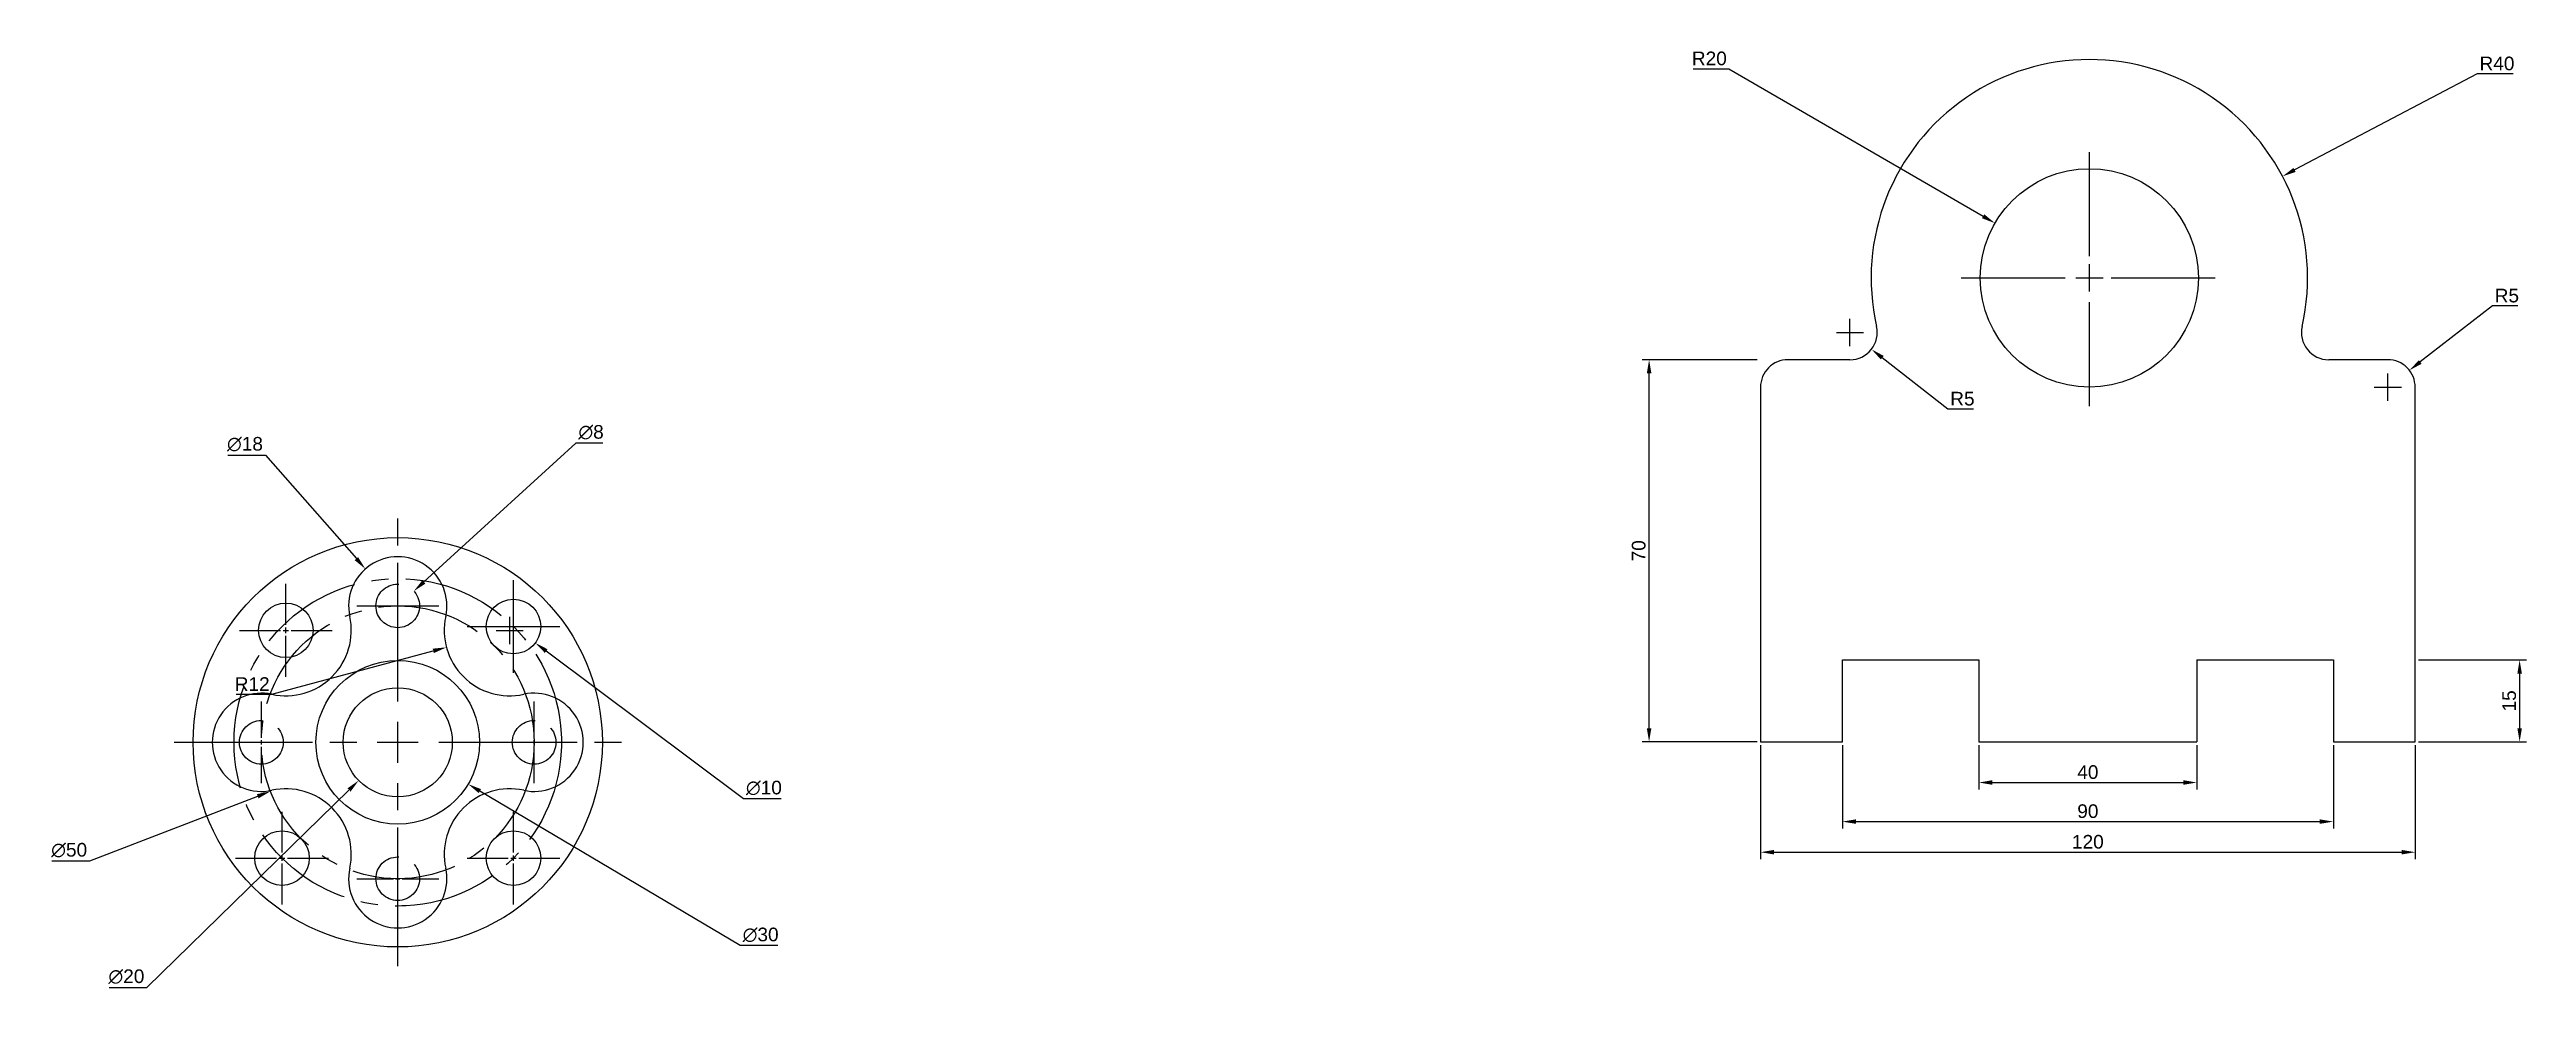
# Model space of a CAD drawing. Header units: inches. Extents: x 3868 to 10301, y 1982 to 2304.
# Drawn here: x 7386.2 to 7840.2, y 2105.1 to 2276.9 of the extents above; entities that cross this region are included whole.
import ezdxf

# ---------------------------------------------------------------- set-up
doc = ezdxf.new("R2010")
doc.units = ezdxf.units.IN
doc.linetypes.add('CENTER2', pattern=[28.575, 19.05, -3.175, 3.175, -3.175])
doc.styles.get("Standard").update_dxf_attribs({"font": 'arial.ttf'})
doc.dimstyles.new('ISO-25', dxfattribs={"dimtxt": 2.5, "dimasz": 2.5, "dimexe": 1.25, "dimexo": 0.625, "dimtad": 1, "dimtoh": 1, "dimtxsty": 'Standard', "dimcen": 2.5, "dimadec": 0, "dimazin": 0, "dimtfac": 1, "dimtofl": 0, "dimtmove": 0, "dimatfit": 3, "dimfxl": 1, "dimarcsym": 0})

msp = doc.modelspace()

# ---------------------------------------------------------------- blocks, each defined once
blk = doc.blocks.new('*U65')
at = {"color": 0, "linetype": 'CENTER2', "transparency": 16777216}
for p, q in [((0, 7.5), (0, 41)), ((-41, 0), (-7.5, 0)), ((7.5, 0), (41, 0)), ((0, -41), (0, -7.5))]:
    blk.add_line(p, q, dxfattribs=at)
at = {"color": 0, "linetype": 'Continuous', "transparency": 16777216}
for p, q in [((-3.75, 0), (3.75, 0)), ((0, -3.75), (0, 3.75))]:
    blk.add_line(p, q, dxfattribs=at)
blk = doc.blocks.new('*U66')
at = {"color": 0, "linetype": 'CENTER2', "transparency": 16777216}
for p, q in [((0, 0.8), (0, 7.5)), ((-7.5, 0), (-0.8, 0)), ((0.8, 0), (7.5, 0)), ((0, -7.5), (0, -0.8))]:
    blk.add_line(p, q, dxfattribs=at)
at = {"color": 0, "linetype": 'Continuous', "transparency": 16777216}
for p, q in [((-0.4, 0), (0.4, 0)), ((0, -0.4), (0, 0.4))]:
    blk.add_line(p, q, dxfattribs=at)
blk = doc.blocks.new('*U67')
at = {"color": 0, "linetype": 'CENTER2', "transparency": 16777216}
for p, q in [((0, 0.8), (0, 7.5)), ((-7.5, 0), (-0.8, 0)), ((0.8, 0), (7.5, 0)), ((0, -7.5), (0, -0.8))]:
    blk.add_line(p, q, dxfattribs=at)
at = {"color": 0, "linetype": 'Continuous', "transparency": 16777216}
for p, q in [((-0.4, 0), (0.4, 0)), ((0, -0.4), (0, 0.4))]:
    blk.add_line(p, q, dxfattribs=at)
blk = doc.blocks.new('*U68')
at = {"color": 0, "linetype": 'CENTER2', "transparency": 16777216}
for p, q in [((0, 0.8), (0, 7.5)), ((-7.5, 0), (-0.8, 0)), ((0.8, 0), (7.5, 0)), ((0, -7.5), (0, -0.8))]:
    blk.add_line(p, q, dxfattribs=at)
at = {"color": 0, "linetype": 'Continuous', "transparency": 16777216}
for p, q in [((-0.4, 0), (0.4, 0)), ((0, -0.4), (0, 0.4))]:
    blk.add_line(p, q, dxfattribs=at)
blk = doc.blocks.new('*U69')
at = {"color": 0, "linetype": 'CENTER2', "transparency": 16777216}
for p, q in [((0, 0.8), (0, 7.5)), ((-7.5, 0), (-0.8, 0)), ((0.8, 0), (7.5, 0)), ((0, -7.5), (0, -0.8))]:
    blk.add_line(p, q, dxfattribs=at)
at = {"color": 0, "linetype": 'Continuous', "transparency": 16777216}
for p, q in [((-0.4, 0), (0.4, 0)), ((0, -0.4), (0, 0.4))]:
    blk.add_line(p, q, dxfattribs=at)
blk = doc.blocks.new('*U70')
at = {"color": 0, "linetype": 'CENTER2', "transparency": 16777216}
for p, q in [((0, 1), (0, 8.5)), ((-8.5, 0), (-1, 0)), ((1, 0), (8.5, 0)), ((0, -8.5), (0, -1))]:
    blk.add_line(p, q, dxfattribs=at)
at = {"color": 0, "linetype": 'Continuous', "transparency": 16777216}
for p, q in [((-0.5, 0), (0.5, 0)), ((0, -0.5), (0, 0.5))]:
    blk.add_line(p, q, dxfattribs=at)
blk = doc.blocks.new('*U71')
at = {"color": 0, "linetype": 'CENTER2', "transparency": 16777216}
for p, q in [((0, 1), (0, 8.5)), ((-8.5, 0), (-1, 0)), ((1, 0), (8.5, 0)), ((0, -8.5), (0, -1))]:
    blk.add_line(p, q, dxfattribs=at)
at = {"color": 0, "linetype": 'Continuous', "transparency": 16777216}
for p, q in [((-0.5, 0), (0.5, 0)), ((0, -0.5), (0, 0.5))]:
    blk.add_line(p, q, dxfattribs=at)
blk = doc.blocks.new('*U72')
at = {"color": 0, "linetype": 'CENTER2', "transparency": 16777216}
for p, q in [((0, 1), (0, 8.5)), ((-8.5, 0), (-1, 0)), ((1, 0), (8.5, 0)), ((0, -8.5), (0, -1))]:
    blk.add_line(p, q, dxfattribs=at)
at = {"color": 0, "linetype": 'Continuous', "transparency": 16777216}
for p, q in [((-0.5, 0), (0.5, 0)), ((0, -0.5), (0, 0.5))]:
    blk.add_line(p, q, dxfattribs=at)
blk = doc.blocks.new('*U73')
at = {"color": 0, "linetype": 'CENTER2', "transparency": 16777216}
for p, q in [((0, 1), (0, 8.5)), ((-8.5, 0), (-1, 0)), ((1, 0), (8.5, 0)), ((0, -8.5), (0, -1))]:
    blk.add_line(p, q, dxfattribs=at)
at = {"color": 0, "linetype": 'Continuous', "transparency": 16777216}
for p, q in [((-0.5, 0), (0.5, 0)), ((0, -0.5), (0, 0.5))]:
    blk.add_line(p, q, dxfattribs=at)
blk = doc.blocks.new('*D74')
at = {"color": 0, "lineweight": -2, "transparency": 16777216}
for p, q in [((7418.84, 2202.64), (7425.77, 2202.64)), ((7425.77, 2202.64), (7442.42, 2183.65)), ((7447.5, 2175), (7452.5, 2175)), ((7450, 2172.5), (7450, 2177.5))]:
    blk.add_line(p, q, dxfattribs=at)
at = {"color": 0, "transparency": 16777216}
blk.add_solid([(7442.73, 2183.92), (7442.1, 2183.37), (7444.06, 2181.77)], dxfattribs=at)
at = {"layer": 'Defpoints', "color": 0, "transparency": 16777216}
for p in [(7444.06, 2181.77), (7455.93, 2168.23)]:
    blk.add_point(p, dxfattribs=at)
at = {"color": 0, "transparency": 16777216, "insert": (7421.99, 2204.61), "char_height": 2.5, "attachment_point": 5}
blk.add_mtext('∅18', dxfattribs=at)
blk = doc.blocks.new('*D75')
at = {"color": 0, "lineweight": -2, "transparency": 16777216}
for p, q in [((7482.62, 2204.83), (7454.79, 2179.39)), ((7487.61, 2204.83), (7482.62, 2204.83)), ((7447.5, 2175), (7452.5, 2175)), ((7450, 2172.5), (7450, 2177.5))]:
    blk.add_line(p, q, dxfattribs=at)
at = {"color": 0, "transparency": 16777216}
blk.add_solid([(7454.51, 2179.69), (7455.08, 2179.08), (7452.95, 2177.7)], dxfattribs=at)
at = {"layer": 'Defpoints', "color": 0, "transparency": 16777216}
for p in [(7452.95, 2177.7), (7447.05, 2172.3)]:
    blk.add_point(p, dxfattribs=at)
at = {"color": 0, "transparency": 16777216, "insert": (7485.43, 2206.8), "char_height": 2.5, "attachment_point": 5}
blk.add_mtext('∅8', dxfattribs=at)
blk = doc.blocks.new('*D76')
at = {"color": 0, "lineweight": -2, "transparency": 16777216}
for p, q in [((7468.71, 2171.21), (7473.71, 2171.21)), ((7471.21, 2168.71), (7471.21, 2173.71)), ((7513.34, 2139.65), (7477.21, 2166.72)), ((7520.26, 2139.65), (7513.34, 2139.65))]:
    blk.add_line(p, q, dxfattribs=at)
at = {"color": 0, "transparency": 16777216}
blk.add_solid([(7477.46, 2167.05), (7476.96, 2166.38), (7475.21, 2168.21)], dxfattribs=at)
at = {"layer": 'Defpoints', "color": 0, "transparency": 16777216}
for p in [(7467.21, 2174.21), (7475.21, 2168.21)]:
    blk.add_point(p, dxfattribs=at)
at = {"color": 0, "transparency": 16777216, "insert": (7517.11, 2141.63), "char_height": 2.5, "attachment_point": 5}
blk.add_mtext('∅10', dxfattribs=at)
blk = doc.blocks.new('*D77')
at = {"color": 0, "lineweight": -2, "transparency": 16777216}
for p, q in [((7450, 2147.5), (7450, 2152.5)), ((7447.5, 2150), (7452.5, 2150)), ((7393.54, 2128.26), (7424.33, 2140.12)), ((7386.62, 2128.26), (7393.54, 2128.26))]:
    blk.add_line(p, q, dxfattribs=at)
at = {"color": 0, "transparency": 16777216}
blk.add_solid([(7424.18, 2140.51), (7424.48, 2139.73), (7426.67, 2141.02)], dxfattribs=at)
at = {"layer": 'Defpoints', "color": 0, "transparency": 16777216}
for p in [(7473.33, 2158.98), (7426.67, 2141.02)]:
    blk.add_point(p, dxfattribs=at)
at = {"color": 0, "transparency": 16777216, "insert": (7389.77, 2130.23), "char_height": 2.5, "attachment_point": 5}
blk.add_mtext('∅50', dxfattribs=at)
blk = doc.blocks.new('*D78')
at = {"color": 0, "lineweight": -2, "transparency": 16777216}
for p, q in [((7450, 2147.5), (7450, 2152.5)), ((7447.5, 2150), (7452.5, 2150)), ((7404.03, 2105.08), (7441.06, 2141.26)), ((7397.11, 2105.08), (7404.03, 2105.08))]:
    blk.add_line(p, q, dxfattribs=at)
at = {"color": 0, "transparency": 16777216}
blk.add_solid([(7440.77, 2141.56), (7441.35, 2140.97), (7442.84, 2143.01)], dxfattribs=at)
at = {"layer": 'Defpoints', "color": 0, "transparency": 16777216}
for p in [(7457.15, 2156.99), (7442.84, 2143.01)]:
    blk.add_point(p, dxfattribs=at)
at = {"color": 0, "transparency": 16777216, "insert": (7400.26, 2107.06), "char_height": 2.5, "attachment_point": 5}
blk.add_mtext('∅20', dxfattribs=at)
blk = doc.blocks.new('*D79')
at = {"color": 0, "lineweight": -2, "transparency": 16777216}
for p, q in [((7450, 2147.5), (7450, 2152.5)), ((7447.5, 2150), (7452.5, 2150)), ((7512.74, 2112.74), (7465.04, 2141.06)), ((7519.65, 2112.74), (7512.74, 2112.74))]:
    blk.add_line(p, q, dxfattribs=at)
at = {"color": 0, "transparency": 16777216}
blk.add_solid([(7465.26, 2141.42), (7464.83, 2140.71), (7462.89, 2142.34)], dxfattribs=at)
at = {"layer": 'Defpoints', "color": 0, "transparency": 16777216}
for p in [(7437.1, 2157.66), (7462.89, 2142.34)]:
    blk.add_point(p, dxfattribs=at)
at = {"color": 0, "transparency": 16777216, "insert": (7516.51, 2114.71), "char_height": 2.5, "attachment_point": 5}
blk.add_mtext('∅30', dxfattribs=at)
blk = doc.blocks.new('*D80')
at = {"color": 0, "lineweight": -2, "transparency": 16777216}
for p, q in [((7468.01, 2170.51), (7473.01, 2170.51)), ((7470.51, 2168.01), (7470.51, 2173.01)), ((7426.92, 2158.79), (7456.51, 2166.75)), ((7420.35, 2158.79), (7426.92, 2158.79))]:
    blk.add_line(p, q, dxfattribs=at)
at = {"color": 0, "transparency": 16777216}
blk.add_solid([(7456.4, 2167.15), (7456.62, 2166.35), (7458.92, 2167.4)], dxfattribs=at)
at = {"layer": 'Defpoints', "color": 0, "transparency": 16777216}
for p in [(7470.51, 2170.51), (7458.92, 2167.4)]:
    blk.add_point(p, dxfattribs=at)
at = {"color": 0, "transparency": 16777216, "insert": (7423.32, 2160.67), "char_height": 2.5, "attachment_point": 5}
blk.add_mtext('R12', dxfattribs=at)
blk = doc.blocks.new('*D81')
at = {"color": 0, "lineweight": -2, "transparency": 16777216}
for p, q in [((7699.78, 2149.47), (7699.78, 2128.61)), ((7819.78, 2149.47), (7819.78, 2128.61)), ((7702.28, 2129.86), (7817.28, 2129.86))]:
    blk.add_line(p, q, dxfattribs=at)
at = {"color": 0, "transparency": 16777216}
for points in [[(7702.28, 2130.28), (7702.28, 2129.45), (7699.78, 2129.86)], [(7817.28, 2130.28), (7817.28, 2129.45), (7819.78, 2129.86)]]:
    blk.add_solid(points, dxfattribs=at)
at = {"layer": 'Defpoints', "color": 0, "transparency": 16777216}
for p in [(7699.78, 2150.09), (7819.78, 2150.09), (7819.78, 2129.86)]:
    blk.add_point(p, dxfattribs=at)
at = {"color": 0, "transparency": 16777216, "insert": (7759.78, 2131.76), "char_height": 2.5, "attachment_point": 5}
blk.add_mtext('120', dxfattribs=at)
blk = doc.blocks.new('*D82')
at = {"color": 0, "lineweight": -2, "transparency": 16777216}
for p, q in [((7714.78, 2149.47), (7714.78, 2134.22)), ((7804.78, 2149.47), (7804.78, 2134.22)), ((7717.28, 2135.47), (7802.28, 2135.47))]:
    blk.add_line(p, q, dxfattribs=at)
at = {"color": 0, "transparency": 16777216}
for points in [[(7717.28, 2135.89), (7717.28, 2135.06), (7714.78, 2135.47)], [(7802.28, 2135.89), (7802.28, 2135.06), (7804.78, 2135.47)]]:
    blk.add_solid(points, dxfattribs=at)
at = {"layer": 'Defpoints', "color": 0, "transparency": 16777216}
for p in [(7714.78, 2150.09), (7804.78, 2150.09), (7804.78, 2135.47)]:
    blk.add_point(p, dxfattribs=at)
at = {"color": 0, "transparency": 16777216, "insert": (7759.78, 2137.37), "char_height": 2.5, "attachment_point": 5}
blk.add_mtext('90', dxfattribs=at)
blk = doc.blocks.new('*D83')
at = {"color": 0, "lineweight": -2, "transparency": 16777216}
for p, q in [((7739.78, 2149.47), (7739.78, 2141.38)), ((7779.78, 2149.47), (7779.78, 2141.38)), ((7742.28, 2142.63), (7777.28, 2142.63))]:
    blk.add_line(p, q, dxfattribs=at)
at = {"color": 0, "transparency": 16777216}
for points in [[(7742.28, 2143.05), (7742.28, 2142.22), (7739.78, 2142.63)], [(7777.28, 2143.05), (7777.28, 2142.22), (7779.78, 2142.63)]]:
    blk.add_solid(points, dxfattribs=at)
at = {"layer": 'Defpoints', "color": 0, "transparency": 16777216}
for p in [(7739.78, 2150.09), (7779.78, 2150.09), (7779.78, 2142.63)]:
    blk.add_point(p, dxfattribs=at)
at = {"color": 0, "transparency": 16777216, "insert": (7759.78, 2144.53), "char_height": 2.5, "attachment_point": 5}
blk.add_mtext('40', dxfattribs=at)
blk = doc.blocks.new('*D84')
at = {"color": 0, "lineweight": -2, "transparency": 16777216}
for p, q in [((7820.4, 2165.09), (7840.17, 2165.09)), ((7838.92, 2162.59), (7838.92, 2152.59)), ((7820.4, 2150.09), (7840.17, 2150.09))]:
    blk.add_line(p, q, dxfattribs=at)
at = {"color": 0, "transparency": 16777216}
for points in [[(7838.51, 2162.59), (7839.34, 2162.59), (7838.92, 2165.09)], [(7838.51, 2152.59), (7839.34, 2152.59), (7838.92, 2150.09)]]:
    blk.add_solid(points, dxfattribs=at)
at = {"layer": 'Defpoints', "color": 0, "transparency": 16777216}
for p in [(7819.78, 2165.09), (7819.78, 2150.09), (7838.92, 2150.09)]:
    blk.add_point(p, dxfattribs=at)
at = {"color": 0, "transparency": 16777216, "insert": (7837.02, 2157.59), "char_height": 2.5, "attachment_point": 5, "rotation": 90}
blk.add_mtext('15', dxfattribs=at)
blk = doc.blocks.new('*D85')
at = {"color": 0, "lineweight": -2, "transparency": 16777216}
for p, q in [((7699.15, 2220.09), (7678.11, 2220.09)), ((7679.36, 2152.59), (7679.36, 2217.59)), ((7699.15, 2150.09), (7678.11, 2150.09))]:
    blk.add_line(p, q, dxfattribs=at)
at = {"color": 0, "transparency": 16777216}
for points in [[(7678.94, 2217.59), (7679.78, 2217.59), (7679.36, 2220.09)], [(7678.94, 2152.59), (7679.78, 2152.59), (7679.36, 2150.09)]]:
    blk.add_solid(points, dxfattribs=at)
at = {"layer": 'Defpoints', "color": 0, "transparency": 16777216}
for p in [(7679.36, 2220.09), (7699.78, 2220.09), (7699.78, 2150.09)]:
    blk.add_point(p, dxfattribs=at)
at = {"color": 0, "transparency": 16777216, "insert": (7677.46, 2185.09), "char_height": 2.5, "attachment_point": 5, "rotation": 90}
blk.add_mtext('70', dxfattribs=at)
blk = doc.blocks.new('*U86')
at = {"color": 0, "linetype": 'CENTER2', "transparency": 16777216}
for p, q in [((0, 4), (0, 23.5)), ((-23.5, 0), (-4, 0)), ((4, 0), (23.5, 0)), ((0, -23.5), (0, -4))]:
    blk.add_line(p, q, dxfattribs=at)
at = {"color": 0, "linetype": 'Continuous', "transparency": 16777216}
for p, q in [((-2, 0), (2, 0)), ((0, -2), (0, 2))]:
    blk.add_line(p, q, dxfattribs=at)
blk = doc.blocks.new('*D87')
at = {"color": 0, "lineweight": -2, "transparency": 16777216}
for p, q in [((7831.16, 2272.47), (7797.68, 2254.87)), ((7837.75, 2272.47), (7831.16, 2272.47)), ((7757.56, 2235.09), (7762.56, 2235.09)), ((7760.06, 2232.59), (7760.06, 2237.59))]:
    blk.add_line(p, q, dxfattribs=at)
at = {"color": 0, "transparency": 16777216}
blk.add_solid([(7797.48, 2255.24), (7797.87, 2254.5), (7795.46, 2253.7)], dxfattribs=at)
at = {"layer": 'Defpoints', "color": 0, "transparency": 16777216}
for p in [(7795.46, 2253.7), (7760.06, 2235.09)]:
    blk.add_point(p, dxfattribs=at)
at = {"color": 0, "transparency": 16777216, "insert": (7834.77, 2274.37), "char_height": 2.5, "attachment_point": 5}
blk.add_mtext('R40', dxfattribs=at)
blk = doc.blocks.new('*D88')
at = {"color": 0, "lineweight": -2, "transparency": 16777216}
for p, q in [((7687.41, 2273.39), (7694, 2273.39)), ((7694, 2273.39), (7740.59, 2246.38)), ((7757.56, 2235.09), (7762.56, 2235.09)), ((7760.06, 2232.59), (7760.06, 2237.59))]:
    blk.add_line(p, q, dxfattribs=at)
at = {"color": 0, "transparency": 16777216}
blk.add_solid([(7740.8, 2246.74), (7740.38, 2246.02), (7742.76, 2245.12)], dxfattribs=at)
at = {"layer": 'Defpoints', "color": 0, "transparency": 16777216}
for p in [(7742.76, 2245.12), (7760.06, 2235.09)]:
    blk.add_point(p, dxfattribs=at)
at = {"color": 0, "transparency": 16777216, "insert": (7690.4, 2275.29), "char_height": 2.5, "attachment_point": 5}
blk.add_mtext('R20', dxfattribs=at)
blk = doc.blocks.new('*D89')
at = {"color": 0, "lineweight": -2, "transparency": 16777216}
for p, q in [((7713.68, 2225.09), (7718.68, 2225.09)), ((7716.18, 2222.59), (7716.18, 2227.59)), ((7734.14, 2211.06), (7722.09, 2220.47)), ((7738.82, 2211.06), (7734.14, 2211.06))]:
    blk.add_line(p, q, dxfattribs=at)
at = {"color": 0, "transparency": 16777216}
blk.add_solid([(7722.35, 2220.8), (7721.84, 2220.14), (7720.12, 2222.01)], dxfattribs=at)
at = {"layer": 'Defpoints', "color": 0, "transparency": 16777216}
for p in [(7716.18, 2225.09), (7720.12, 2222.01)]:
    blk.add_point(p, dxfattribs=at)
at = {"color": 0, "transparency": 16777216, "insert": (7736.79, 2212.95), "char_height": 2.5, "attachment_point": 5}
blk.add_mtext('R5', dxfattribs=at)
blk = doc.blocks.new('*D90')
at = {"color": 0, "lineweight": -2, "transparency": 16777216}
for p, q in [((7833.93, 2229.95), (7820.7, 2219.69)), ((7838.6, 2229.95), (7833.93, 2229.95)), ((7814.78, 2212.59), (7814.78, 2217.59)), ((7812.28, 2215.09), (7817.28, 2215.09))]:
    blk.add_line(p, q, dxfattribs=at)
at = {"color": 0, "transparency": 16777216}
blk.add_solid([(7820.45, 2220.02), (7820.96, 2219.36), (7818.73, 2218.16)], dxfattribs=at)
at = {"layer": 'Defpoints', "color": 0, "transparency": 16777216}
for p in [(7818.73, 2218.16), (7814.78, 2215.09)]:
    blk.add_point(p, dxfattribs=at)
at = {"color": 0, "transparency": 16777216, "insert": (7836.58, 2231.84), "char_height": 2.5, "attachment_point": 5}
blk.add_mtext('R5', dxfattribs=at)

# ---------------------------------------------------------------- dimensions: what is measured, and where the dimension line sits
at = {"color": 240, "true_color": 0xed1f24}
for center, mpoint, picture, middle in [((7760.058, 2235.091), (7742.755, 2245.123), '*D88', (7690.396, 2273.387)), ((7760.058, 2235.091), (7795.463, 2253.705), '*D87', (7834.767, 2272.471)), ((7814.779, 2215.091), (7818.73, 2218.156), '*D90', (7836.577, 2229.945)), ((7716.183, 2225.091), (7720.122, 2222.012), '*D89', (7736.791, 2211.056)), ((7470.513, 2170.515), (7458.925, 2167.398), '*D80', (7423.32, 2158.792))]:
    dim = msp.add_radius_dim(center=center, mpoint=mpoint, dimstyle='ISO-25', dxfattribs=at)
    dim.commit()
    dim.dimension.update_dxf_attribs({"geometry": picture, "text_midpoint": middle, "dimtype": 164})
for base, p1, p2, picture, middle in [((7679.36, 2220.091), (7699.779, 2150.091), (7699.779, 2220.091), '*D85', (7677.459, 2185.091)), ((7838.925, 2150.091), (7819.779, 2165.091), (7819.779, 2150.091), '*D84', (7837.023, 2157.591))]:
    dim = msp.add_linear_dim(base=base, p1=p1, p2=p2, angle=90, dimstyle='ISO-25', dxfattribs=at)
    dim.commit()
    dim.dimension.update_dxf_attribs({"geometry": picture, "text_midpoint": middle})
for p1, p2, picture, middle in [((7447.046, 2172.3), (7452.95, 2177.698), '*D75', (7485.429, 2204.827)), ((7455.93, 2168.231), (7444.065, 2181.767), '*D74', (7421.993, 2202.635)), ((7467.209, 2174.21), (7475.213, 2168.215), '*D76', (7517.112, 2139.655)), ((7473.328, 2158.983), (7426.668, 2141.015), '*D77', (7389.769, 2128.259)), ((7457.15, 2156.988), (7442.845, 2143.011), '*D78', (7400.257, 2105.085)), ((7437.1, 2157.658), (7462.895, 2142.34), '*D79', (7516.508, 2112.742))]:
    dim = msp.add_diameter_dim_2p(p1=p1, p2=p2, dimstyle='ISO-25', dxfattribs=at)
    dim.commit()
    dim.dimension.update_dxf_attribs({"geometry": picture, "text_midpoint": middle, "dimtype": 163})
for base, p1, p2, picture, middle in [((7819.779, 2129.862), (7699.779, 2150.091), (7819.779, 2150.091), '*D81', (7759.779, 2131.763)), ((7804.779, 2135.472), (7714.779, 2150.091), (7804.779, 2150.091), '*D82', (7759.779, 2137.373)), ((7779.779, 2142.632), (7739.779, 2150.091), (7779.779, 2150.091), '*D83', (7759.779, 2144.534))]:
    dim = msp.add_linear_dim(base=base, p1=p1, p2=p2, dimstyle='ISO-25', dxfattribs=at)
    dim.commit()
    dim.dimension.update_dxf_attribs({"geometry": picture, "text_midpoint": middle})

# ---------------------------------------------------------------- linework, layer by layer
at = {"color": 7}
for p, q in [((7714.779, 2150.091), (7714.779, 2165.091)), ((7714.779, 2165.091), (7739.779, 2165.091)), ((7739.779, 2165.091), (7739.779, 2150.091)), ((7779.779, 2165.091), (7779.779, 2150.091)), ((7779.779, 2165.091), (7804.779, 2165.091)), ((7804.779, 2165.091), (7804.779, 2150.091))]:
    msp.add_line(p, q, dxfattribs=at)
for points in [[(7716.183, 2220.091), (7704.779, 2220.091, 0.4142136), (7699.779, 2215.091), (7699.779, 2150.091), (7714.779, 2150.091)], [(7804.779, 2150.091), (7819.779, 2150.091), (7819.779, 2215.091, 0.4142136), (7814.779, 2220.091), (7803.932, 2220.091)]]:
    msp.add_lwpolyline(points, format="xyb", dxfattribs=at)
msp.add_lwpolyline([(7739.779, 2150.091), (7779.779, 2150.091)], dxfattribs=at)
for centre, radius in [((7760.058, 2235.091), 20), ((7449.998, 2149.999), 37.5), ((7429.482, 2170.515), 5), ((7471.211, 2171.212), 5), ((7449.998, 2149.999), 15), ((7449.998, 2149.999), 10), ((7428.784, 2128.786), 5), ((7471.211, 2128.786), 5)]:
    msp.add_circle(centre, radius, dxfattribs=at)
at = {"color": 85, "linetype": 'CENTER2', "true_color": 0x58ba48}
for radius in [30, 25]:
    msp.add_circle((7449.998, 2149.999), radius, dxfattribs=at)
at = {"color": 7, "linetype": 'CENTER2'}
for centre in [(7449.998, 2174.999), (7424.998, 2149.999), (7474.998, 2149.999), (7449.998, 2124.999)]:
    msp.add_circle(centre, 4, dxfattribs=at)
at = {"color": 7}
for centre, radius, start, end in [((7760.058, 2235.091), 40, 347.16041, 192.83959), ((7716.183, 2225.091), 5, 270, 12.83959), ((7803.932, 2225.091), 5, 167.16041, 270), ((7449.998, 2174.999), 9, 347.66997, 192.33003), ((7429.482, 2170.515), 12, 257.66997, 12.33003), ((7470.513, 2170.515), 12, 167.66997, 282.33003), ((7424.998, 2149.999), 9, 77.66997, 282.33003), ((7474.998, 2149.999), 9, 257.66997, 102.33003), ((7429.482, 2129.484), 12, 347.66997, 102.33003), ((7470.513, 2129.484), 12, 77.66997, 192.33003), ((7449.998, 2124.999), 9, 167.66997, 12.33003)]:
    msp.add_arc(centre, radius, start, end, dxfattribs=at)

# ---------------------------------------------------------------- block references
at = {"color": 85, "linetype": 'CENTER2', "true_color": 0x58ba48}
for name, p in [('*U86', (7760.058, 2235.091)), ('*U65', (7449.998, 2149.999)), ('*U69', (7449.998, 2174.999)), ('*U70', (7471.211, 2171.212)), ('*U71', (7429.482, 2170.515)), ('*U67', (7424.998, 2149.999)), ('*U66', (7474.998, 2149.999)), ('*U72', (7428.784, 2128.786)), ('*U73', (7471.211, 2128.786)), ('*U68', (7449.998, 2124.999))]:
    msp.add_blockref(name, p, dxfattribs=at)

msp.set_redraw_order([(e.dxf.handle, doc.entitydb.next_handle()) for e in msp.query("TEXT MTEXT ATTDEF DIMENSION ARC_DIMENSION")])  # texts and dimensions are drawn at this point

doc.saveas('drawing.dxf')
